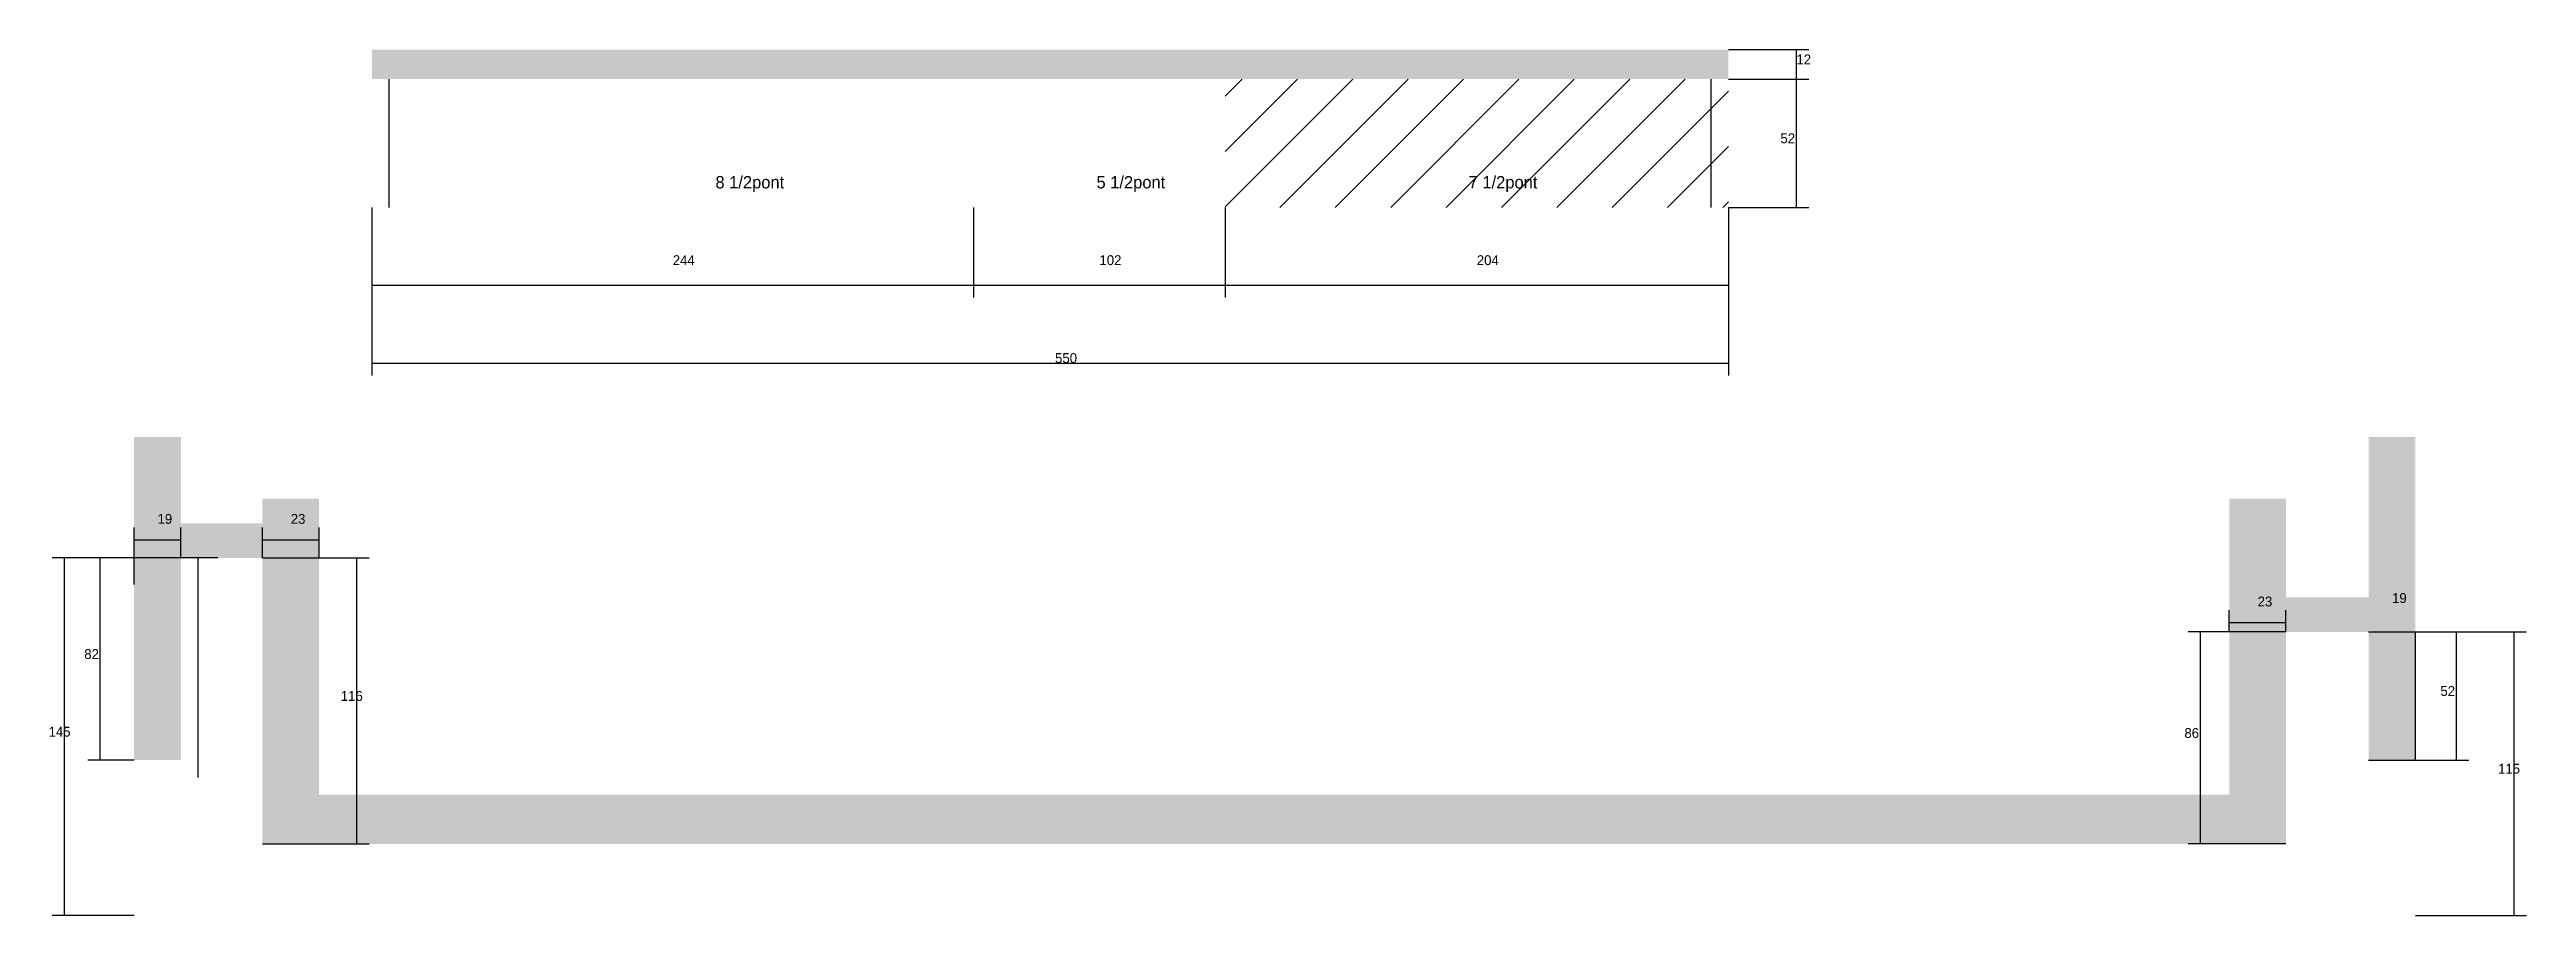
# Model space of a CAD drawing. Header units: metres. Extents: x -41 to 34840, y -36000 to 1848.
# Drawn here: x 17420 to 18424, y -20669 to -20318 of the extents above; entities that cross this region are included whole.
import ezdxf

# ---------------------------------------------------------------- set-up
doc = ezdxf.new("R2010")
doc.units = ezdxf.units.M
for name, color, linetype in [('COTA', 4, 'Continuous'), ('Hachura', 253, 'Continuous'), ('NOMENCLATURA', 7, 'Continuous'), ('SARR_2.2x7', 40, 'Continuous')]:
    doc.layers.add(name, color=color, linetype=linetype)

msp = doc.modelspace()

# ---------------------------------------------------------------- texts
at = {"layer": 'COTA'}
for s, p in [('12', (18128, -20324.2)), ('52', (18121.5, -20356.2)), ('244', (17672.4, -20405.6)), ('102', (17845.4, -20405.6)), ('204', (17998.4, -20405.6)), ('550', (17827.4, -20445.3)), ('19', (17463.5, -20510.5)), ('23', (17517.5, -20510.5)), ('23', (18315, -20544)), ('19', (18369.5, -20542.6)), ('82', (17433.8, -20565.3)), ('52', (18389.1, -20580.3)), ('116', (17537.8, -20582.3)), ('145', (17419.3, -20596.8)), ('86', (18285.3, -20597.3)), ('115', (18412.5, -20611.8))]:
    msp.add_text(s, height=4, dxfattribs=at).set_placement(p)
at = {"layer": 'NOMENCLATURA'}
for s, p in [('8 1/2pont', (17689.7, -20374.5)), ('5 1/2pont', (17844.2, -20374.5)), ('7 1/2pont', (17995.1, -20374.5))]:
    msp.add_text(s, height=5, dxfattribs=at).set_placement(p)

# ---------------------------------------------------------------- hatches: boundary and pattern name
at = {"layer": 'COTA'}
h = msp.add_hatch(dxfattribs=at)
h.set_pattern_fill('AR-CONC', scale=0.03)
h.paths.add_polyline_path([(17896.4, -20330.2), (18100.4, -20330.2), (18100.4, -20318.2), (17550.4, -20318.2), (17550.4, -20330.2)])
h = msp.add_hatch(dxfattribs=at)
h.set_pattern_fill('AR-CONC', scale=0.03)
h.paths.add_polyline_path([(17529, -20620.3), (17529, -20500.3), (17506, -20500.3), (17506, -20510.3), (17473, -20510.3), (17473, -20475.3), (17454, -20475.3), (17454, -20606.3), (17473, -20606.3), (17473, -20524.3), (17506, -20524.3), (17506, -20640.3), (17529, -20640.3), (18303.5, -20640.3), (18326.5, -20640.3), (18326.5, -20554.3), (18360, -20554.3), (18360, -20606.3), (18379, -20606.3), (18379, -20475.3), (18360, -20475.3), (18360, -20540.3), (18326.5, -20540.3), (18326.5, -20500.3), (18303.5, -20500.3), (18303.5, -20620.3)])
at = {"layer": 'Hachura'}
h = msp.add_hatch(dxfattribs=at)
h.set_pattern_fill('ANSI31', scale=5)
h.paths.add_polyline_path([(17896.4, -20330.2), (17896.4, -20382.2), (18100.4, -20382.2), (18100.4, -20330.2)])

# ---------------------------------------------------------------- linework, layer by layer
at = {"layer": 'COTA'}
for p, q in [((18100.4, -20318.2), (18133, -20318.2)), ((18128, -20330.2), (18128, -20318.2)), ((18100.4, -20330.2), (18133, -20330.2)), ((18100.4, -20330.2), (18133, -20330.2)), ((18128, -20382.2), (18128, -20330.2)), ((17550.4, -20382.2), (17550.4, -20450.3)), ((17550.4, -20382.2), (17550.4, -20418.7)), ((17794.4, -20382.2), (17794.4, -20418.7)), ((17794.4, -20382.2), (17794.4, -20418.7)), ((17896.4, -20382.2), (17896.4, -20418.7)), ((17896.4, -20382.2), (17896.4, -20418.7)), ((18100.4, -20382.2), (18100.4, -20418.7)), ((18100.4, -20382.2), (18100.4, -20450.3)), ((18100.4, -20382.2), (18133, -20382.2)), ((17550.4, -20413.7), (17794.4, -20413.7)), ((17794.4, -20413.7), (17896.4, -20413.7)), ((17896.4, -20413.7), (18100.4, -20413.7)), ((17550.4, -20445.3), (18100.4, -20445.3)), ((17454, -20535.1), (17454, -20512)), ((17454, -20517), (17473, -20517)), ((17473, -20524.3), (17473, -20512)), ((17506, -20524.3), (17506, -20512)), ((17506, -20517), (17529, -20517)), ((17529, -20524.3), (17529, -20512)), ((17488, -20524.3), (17420.8, -20524.3)), ((17425.8, -20669.3), (17425.8, -20524.3)), ((17470.6, -20524.3), (17435.3, -20524.3)), ((17440.3, -20606.3), (17440.3, -20524.3)), ((17506, -20524.3), (17549.3, -20524.3)), ((17544.3, -20640.3), (17544.3, -20524.3)), ((18303.5, -20554.3), (18303.5, -20545.5)), ((18326.5, -20554.3), (18326.5, -20545.5)), ((18326.5, -20554.3), (18286.8, -20554.3)), ((18291.8, -20640.3), (18291.8, -20554.3)), ((18303.5, -20550.5), (18326.5, -20550.5)), ((18360, -20554.3), (18400.6, -20554.3)), ((18360, -20554.3), (18384, -20554.3)), ((18360, -20554.3), (18424, -20554.3)), ((18379, -20606.3), (18379, -20554.3)), ((18395.6, -20606.3), (18395.6, -20554.3)), ((18419, -20669.3), (18419, -20554.3)), ((17454, -20606.3), (17435.3, -20606.3)), ((18360, -20606.3), (18400.6, -20606.3)), ((18379, -20606.3), (18384, -20606.3)), ((17506, -20640.3), (17549.3, -20640.3)), ((18326.5, -20640.3), (18286.8, -20640.3)), ((17454, -20669.3), (17420.8, -20669.3)), ((18379, -20669.3), (18424, -20669.3))]:
    msp.add_line(p, q, dxfattribs=at)
at = {"layer": 'SARR_2.2x7'}
for p, q in [((17557.4, -20382.2), (17557.4, -20330.2)), ((18093.4, -20382.2), (18093.4, -20330.2)), ((17480, -20613.3), (17480, -20524.3))]:
    msp.add_line(p, q, dxfattribs=at)

msp.set_redraw_order([(e.dxf.handle, doc.entitydb.next_handle()) for e in msp.query("TEXT MTEXT ATTDEF DIMENSION ARC_DIMENSION")])  # texts and dimensions are drawn at this point

doc.saveas('drawing.dxf')
